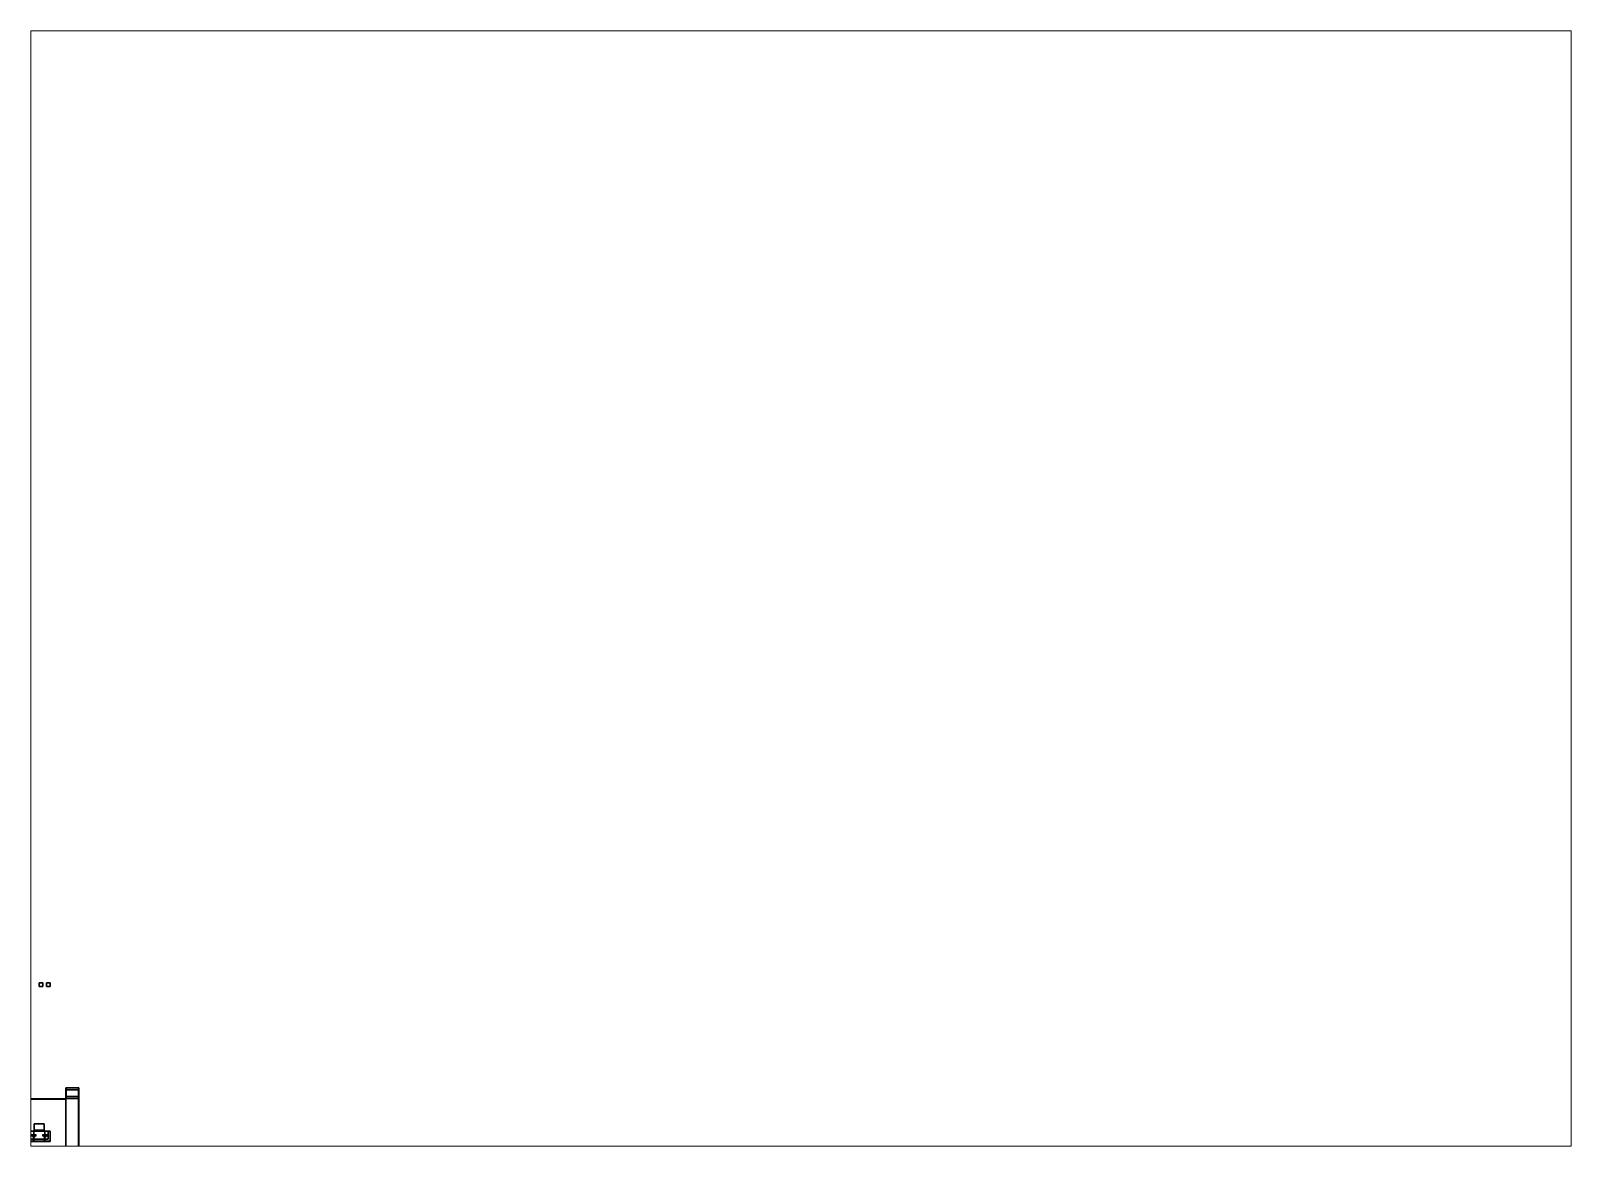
# Paper-space layout 'Layout1' of a CAD drawing. Header units: millimetres. Extents: x 28 to 251, y 20 to 181.
# The model-space entities are those that its viewports show. They can reach past a viewport. Long polylines and large blocks are cut down to what shows.
import ezdxf

# ---------------------------------------------------------------- set-up
doc = ezdxf.new("R2010")
doc.units = ezdxf.units.MM
for name, color, linetype in [('deck', 9, 'Continuous'), ('gun', 1, 'Continuous'), ('pontoon', 3, 'Continuous'), ('sleeve', 5, 'Continuous'), ('turret', 2, 'Continuous')]:
    doc.layers.add(name, color=color, linetype=linetype)

msp = doc.modelspace()

# ---------------------------------------------------------------- linework, layer by layer
for points in [[(1, 39.76, 1), (1, 39.76), (0, 39.76), (0, 39.76, 1)], [(1, 39.76), (1, 38.76), (0, 38.76), (0, 39.76)], [(0, 39.76), (0, 38.76), (0, 38.76, 1), (0, 39.76, 1)], [(0, 39.76, 1), (0, 38.76, 1), (1, 38.76, 1), (1, 39.76, 1)], [(0, 38.76, 1), (0, 38.76), (1, 38.76), (1, 38.76, 1)], [(1, 38.76, 1), (1, 38.76), (1, 39.76), (1, 39.76, 1)], [(3, 39.76), (3, 38.76), (2, 38.76), (2, 39.76)], [(2, 39.76), (2, 38.76), (3, 38.76), (3, 39.76)], [(1.36, 0.88, 3.47), (1.36, 0.88, 1.21), (-1.36, 0.88, 1.21), (-1.36, 0.88, 3.47)], [(-1.36, 0.88, 1.21), (-1.36, -1.11, 1.21), (-1.36, -1.11, 3.47), (-1.36, 0.88, 3.47)], [(-1.36, 0.88, 3.47), (-1.36, -1.11, 3.47), (-1.36, -1.11, 3.83), (-1.36, -0.8, 3.83)], [(1.36, -0.8, 3.83), (1.36, 0.88, 3.47), (-1.36, 0.88, 3.47), (-1.36, -0.8, 3.83)], [(1.36, -1.11, 3.47), (1.36, -1.11, 1.21), (1.36, 0.88, 1.21), (1.36, 0.88, 3.47)], [(1.36, -1.11, 3.83), (1.36, -1.11, 3.47), (1.36, 0.88, 3.47), (1.36, -0.8, 3.83)], [(3.05, -1.11, 4.23), (1.36, -1.11, 3.83), (-1.36, -1.11, 3.83), (-3.05, -1.11, 4.23)], [(-3.05, -1.11, 4.23), (-3.02, -1.14, 4.23), (3.02, -1.14, 4.23), (3.05, -1.11, 4.23)], [(-3.05, -1.11, 4.23), (-3.05, -1.11, 3.19), (-3.05, -3.92, 3.19), (-3.05, -3.92, 4.23)], [(-3.02, -1.14, 4.23), (-3.05, -1.11, 4.23), (-3.05, -3.92, 4.23), (-3.02, -3.89, 4.23)], [(-1.36, -1.11, 3.83), (-1.36, -1.11, 3.19), (-3.05, -1.11, 3.19), (-3.05, -1.11, 4.23)], [(-3.02, -3.89, 4.23), (-3.05, -3.92, 4.23), (3.05, -3.92, 4.23), (3.02, -3.89, 4.23)], [(-3.05, -3.92, 4.23), (-3.05, -3.92, 3.19), (3.05, -3.92, 3.19), (3.05, -3.92, 4.23)], [(-3.02, -1.14, 4.23), (-3.02, -1.14, 3.19), (3.02, -1.14, 3.19), (3.02, -1.14, 4.23)], [(-3.02, -3.89, 4.23), (-3.02, -3.89, 3.19), (-3.02, -1.14, 3.19), (-3.02, -1.14, 4.23)], [(3.02, -1.14, 3.19), (-3.02, -1.14, 3.19), (-3.02, -3.89, 3.19), (3.02, -3.89, 3.19)], [(3.02, -3.89, 4.23), (3.02, -3.89, 3.19), (-3.02, -3.89, 3.19), (-3.02, -3.89, 4.23)], [(-2.42, -1.11, 1.21), (-2.42, -3.35, 1.21), (-2.42, -3.35, 3.19), (-2.42, -1.11, 3.19)], [(-1.36, -1.11, 3.19), (-1.36, -1.11, 1.21), (-2.42, -1.11, 1.21), (-2.42, -1.11, 3.19)], [(-2.42, -3.35, 3.19), (-2.42, -3.35, 1.21), (2.42, -3.35, 1.21), (2.42, -3.35, 3.19)], [(-1.71, -2.3, 3.19), (-1.79, -2.49, 3.19), (-1.67, -2.49, 4.02), (-1.63, -2.38, 4.02)], [(-1.79, -2.49, 3.19), (-1.71, -2.68, 3.19), (-1.63, -2.6, 4.02), (-1.67, -2.49, 4.02)], [(-1.52, -2.21, 3.19), (-1.71, -2.3, 3.19), (-1.63, -2.38, 4.02), (-1.52, -2.34, 4.02)], [(-1.71, -2.68, 3.19), (-1.52, -2.76, 3.19), (-1.52, -2.64, 4.02), (-1.63, -2.6, 4.02)], [(-1.63, -2.38, 4.02), (-1.67, -2.49, 4.02), (-1.67, -2.49, 4.07), (-1.63, -2.38, 4.07)], [(-1.67, -2.49, 4.02), (-1.63, -2.6, 4.02), (-1.63, -2.6, 4.07), (-1.67, -2.49, 4.07)], [(-1.52, -2.34, 4.02), (-1.63, -2.38, 4.02), (-1.63, -2.38, 4.07), (-1.52, -2.34, 4.07)], [(-1.63, -2.6, 4.02), (-1.52, -2.64, 4.02), (-1.52, -2.64, 4.07), (-1.63, -2.6, 4.07)], [(-1.33, -2.3, 3.19), (-1.52, -2.21, 3.19), (-1.52, -2.34, 4.02), (-1.41, -2.38, 4.02)], [(-1.41, -2.38, 4.02), (-1.52, -2.34, 4.02), (-1.52, -2.34, 4.07), (-1.41, -2.38, 4.07)], [(-1.52, -2.76, 3.19), (-1.33, -2.68, 3.19), (-1.41, -2.6, 4.02), (-1.52, -2.64, 4.02)], [(-1.52, -2.64, 4.02), (-1.41, -2.6, 4.02), (-1.41, -2.6, 4.07), (-1.52, -2.64, 4.07)], [(-1.25, -2.49, 3.19), (-1.33, -2.3, 3.19), (-1.41, -2.38, 4.02), (-1.37, -2.49, 4.02)], [(-1.37, -2.49, 4.02), (-1.41, -2.38, 4.02), (-1.41, -2.38, 4.07), (-1.37, -2.49, 4.07)], [(-1.33, -2.68, 3.19), (-1.25, -2.49, 3.19), (-1.37, -2.49, 4.02), (-1.41, -2.6, 4.02)], [(-1.41, -2.6, 4.02), (-1.37, -2.49, 4.02), (-1.37, -2.49, 4.07), (-1.41, -2.6, 4.07)], [(-1.36, -0.8, 3.83), (-1.36, -1.11, 3.83), (1.36, -1.11, 3.83), (1.36, -0.8, 3.83)], [(1.33, -2.3, 3.19), (1.25, -2.49, 3.19), (1.37, -2.49, 4.02), (1.41, -2.38, 4.02)], [(1.25, -2.49, 3.19), (1.33, -2.68, 3.19), (1.41, -2.6, 4.02), (1.37, -2.49, 4.02)], [(1.52, -2.21, 3.19), (1.33, -2.3, 3.19), (1.41, -2.38, 4.02), (1.52, -2.34, 4.02)], [(1.33, -2.68, 3.19), (1.52, -2.76, 3.19), (1.52, -2.64, 4.02), (1.41, -2.6, 4.02)], [(2.42, -1.11, 3.19), (2.42, -1.11, 1.21), (1.36, -1.11, 1.21), (1.36, -1.11, 3.19)], [(3.05, -1.11, 4.23), (3.05, -1.11, 3.19), (1.36, -1.11, 3.19), (1.36, -1.11, 3.83)], [(1.41, -2.38, 4.02), (1.37, -2.49, 4.02), (1.37, -2.49, 4.07), (1.41, -2.38, 4.07)], [(1.37, -2.49, 4.02), (1.41, -2.6, 4.02), (1.41, -2.6, 4.07), (1.37, -2.49, 4.07)], [(1.52, -2.34, 4.02), (1.41, -2.38, 4.02), (1.41, -2.38, 4.07), (1.52, -2.34, 4.07)], [(1.41, -2.6, 4.02), (1.52, -2.64, 4.02), (1.52, -2.64, 4.07), (1.41, -2.6, 4.07)], [(1.71, -2.3, 3.19), (1.52, -2.21, 3.19), (1.52, -2.34, 4.02), (1.63, -2.38, 4.02)], [(1.63, -2.38, 4.02), (1.52, -2.34, 4.02), (1.52, -2.34, 4.07), (1.63, -2.38, 4.07)], [(1.52, -2.76, 3.19), (1.71, -2.68, 3.19), (1.63, -2.6, 4.02), (1.52, -2.64, 4.02)], [(1.52, -2.64, 4.02), (1.63, -2.6, 4.02), (1.63, -2.6, 4.07), (1.52, -2.64, 4.07)], [(1.79, -2.49, 3.19), (1.71, -2.3, 3.19), (1.63, -2.38, 4.02), (1.67, -2.49, 4.02)], [(1.67, -2.49, 4.02), (1.63, -2.38, 4.02), (1.63, -2.38, 4.07), (1.67, -2.49, 4.07)], [(1.71, -2.68, 3.19), (1.79, -2.49, 3.19), (1.67, -2.49, 4.02), (1.63, -2.6, 4.02)], [(1.63, -2.6, 4.02), (1.67, -2.49, 4.02), (1.67, -2.49, 4.07), (1.63, -2.6, 4.07)], [(2.42, -3.35, 3.19), (2.42, -3.35, 1.21), (2.42, -1.11, 1.21), (2.42, -1.11, 3.19)], [(3.02, -3.89, 4.23), (3.05, -3.92, 4.23), (3.05, -1.11, 4.23), (3.02, -1.14, 4.23)], [(3.02, -1.14, 4.23), (3.02, -1.14, 3.19), (3.02, -3.89, 3.19), (3.02, -3.89, 4.23)], [(3.05, -3.92, 4.23), (3.05, -3.92, 3.19), (3.05, -1.11, 3.19), (3.05, -1.11, 4.23)], [(-0.19, -6.34, 1.21), (-0.27, -6.53, 1.21), (-0.15, -6.53, 2.04), (-0.11, -6.42, 2.04)], [(-0.27, -6.53, 1.21), (-0.19, -6.72, 1.21), (-0.11, -6.64, 2.04), (-0.15, -6.53, 2.04)], [(0, -6.25, 1.21), (-0.19, -6.34, 1.21), (-0.11, -6.42, 2.04), (0, -6.38, 2.04)], [(-0.19, -6.72, 1.21), (0, -6.8, 1.21), (0, -6.68, 2.04), (-0.11, -6.64, 2.04)], [(-0.11, -6.42, 2.04), (-0.15, -6.53, 2.04), (-0.15, -6.53, 2.09), (-0.11, -6.42, 2.09)], [(-0.15, -6.53, 2.04), (-0.11, -6.64, 2.04), (-0.11, -6.64, 2.09), (-0.15, -6.53, 2.09)], [(0, -6.38, 2.04), (-0.11, -6.42, 2.04), (-0.11, -6.42, 2.09), (0, -6.38, 2.09)], [(-0.11, -6.64, 2.04), (0, -6.68, 2.04), (0, -6.68, 2.09), (-0.11, -6.64, 2.09)], [(0.19, -6.34, 1.21), (0, -6.25, 1.21), (0, -6.38, 2.04), (0.11, -6.42, 2.04)], [(0.11, -6.42, 2.04), (0, -6.38, 2.04), (0, -6.38, 2.09), (0.11, -6.42, 2.09)], [(0, -6.68, 2.04), (0.11, -6.64, 2.04), (0.11, -6.64, 2.09), (0, -6.68, 2.09)], [(0, -6.8, 1.21), (0.19, -6.72, 1.21), (0.11, -6.64, 2.04), (0, -6.68, 2.04)], [(0.28, -6.53, 1.21), (0.19, -6.34, 1.21), (0.11, -6.42, 2.04), (0.15, -6.53, 2.04)], [(0.15, -6.53, 2.04), (0.11, -6.42, 2.04), (0.11, -6.42, 2.09), (0.15, -6.53, 2.09)], [(0.11, -6.64, 2.04), (0.15, -6.53, 2.04), (0.15, -6.53, 2.09), (0.11, -6.64, 2.09)], [(0.19, -6.72, 1.21), (0.28, -6.53, 1.21), (0.15, -6.53, 2.04), (0.11, -6.64, 2.04)], [(10.12, -5.74, 2.71), (10.12, -5.74, 1.21), (8.12, -5.74, 1.21), (8.12, -5.74, 2.71)], [(8.12, -5.74, 2.71), (8.12, -8.42, 2.71), (10.12, -8.42, 2.71), (10.12, -5.74, 2.71)], [(8.12, -5.74, 1.21), (8.12, -8.42, 1.21), (8.12, -8.42, 2.71), (8.12, -5.74, 2.71)], [(10.12, -8.42, 2.71), (10.12, -8.42, 1.21), (10.12, -5.74, 1.21), (10.12, -5.74, 2.71)]]:
    msp.add_3dface(points)
at = {"layer": 'deck'}
for points in [[(7.29, 10.83, 0.87), (7.29, 7.82, 0.87), (7.29, 7.82, 1.21), (7.29, 10.83, 1.21)], [(10.95, 10.83, 1.21), (10.95, 10.83, 0.87), (7.29, 10.83, 0.87), (7.29, 10.83, 1.21)], [(7.29, 10.83, 1.21), (7.29, -8.55, 1.21), (10.95, -8.55, 1.21), (10.95, 10.83, 1.21)], [(7.35, 10.76, 1.21), (7.3, 10.71, 1.21), (7.3, 10.71, 2.04), (7.35, 10.76, 2.04)], [(7.3, 10.76, 2.04), (7.3, 7.81, 2.04), (7.4, 7.71, 2.04), (7.4, 10.76, 2.04)], [(7.4, 10.76, 2.04), (7.4, 7.71, 2.04), (7.3, 7.81, 2.04), (7.3, 10.76, 2.04)], [(7.3, 10.71, 1.21), (7.35, 10.66, 1.21), (7.35, 10.66, 2.04), (7.3, 10.71, 2.04)], [(7.4, 10.71, 1.21), (7.35, 10.76, 1.21), (7.35, 10.76, 2.04), (7.4, 10.71, 2.04)], [(7.35, 10.66, 1.21), (7.4, 10.71, 1.21), (7.4, 10.71, 2.04), (7.35, 10.66, 2.04)], [(10.84, 10.76, 2.04), (10.84, -7.87, 2.04), (10.94, -7.87, 2.04), (10.94, 10.76, 2.04)], [(10.94, 10.76, 2.04), (10.94, -7.87, 2.04), (10.84, -7.87, 2.04), (10.84, 10.76, 2.04)], [(10.89, 10.76, 1.21), (10.84, 10.71, 1.21), (10.84, 10.71, 2.04), (10.89, 10.76, 2.04)], [(10.84, 10.71, 1.21), (10.89, 10.66, 1.21), (10.89, 10.66, 2.04), (10.84, 10.71, 2.04)], [(10.94, 10.71, 1.21), (10.89, 10.76, 1.21), (10.89, 10.76, 2.04), (10.94, 10.71, 2.04)], [(10.89, 10.66, 1.21), (10.94, 10.71, 1.21), (10.94, 10.71, 2.04), (10.89, 10.66, 2.04)], [(10.95, -8.55, 1.21), (10.95, -8.55, 0.87), (10.95, 10.83, 0.87), (10.95, 10.83, 1.21)], [(7.3, 7.81, 2.04), (-7.3, 7.81, 2.04), (-7.4, 7.71, 2.04), (7.4, 7.71, 2.04)], [(7.4, 7.71, 2.04), (-7.4, 7.71, 2.04), (-7.3, 7.81, 2.04), (7.3, 7.81, 2.04)], [(-7.29, 7.82, 1.21), (-7.29, -8.55, 1.21), (7.29, -8.55, 1.21), (7.29, 7.82, 1.21)], [(7.29, 7.82, 1.21), (7.29, 7.82, 0.87), (-7.29, 7.82, 0.87), (-7.29, 7.82, 1.21)], [(7.29, 7.82, 0.87), (7.29, -8.55, 0.87), (-7.29, -8.55, 0.87), (-7.29, 7.82, 0.87)], [(-4, 7.81, 1.21), (-4.05, 7.76, 1.21), (-4.05, 7.76, 2.04), (-4, 7.81, 2.04)], [(-4.05, 7.76, 1.21), (-4, 7.71, 1.21), (-4, 7.71, 2.04), (-4.05, 7.76, 2.04)], [(-3.95, 7.76, 1.21), (-4, 7.81, 1.21), (-4, 7.81, 2.04), (-3.95, 7.76, 2.04)], [(-4, 7.71, 1.21), (-3.95, 7.76, 1.21), (-3.95, 7.76, 2.04), (-4, 7.71, 2.04)], [(-2, 7.81, 1.21), (-2.05, 7.76, 1.21), (-2.05, 7.76, 2.04), (-2, 7.81, 2.04)], [(-2.05, 7.76, 1.21), (-2, 7.71, 1.21), (-2, 7.71, 2.04), (-2.05, 7.76, 2.04)], [(-1.95, 7.76, 1.21), (-2, 7.81, 1.21), (-2, 7.81, 2.04), (-1.95, 7.76, 2.04)], [(-2, 7.71, 1.21), (-1.95, 7.76, 1.21), (-1.95, 7.76, 2.04), (-2, 7.71, 2.04)], [(0, 7.81, 1.21), (-0.05, 7.76, 1.21), (-0.05, 7.76, 2.04), (0, 7.81, 2.04)], [(-0.05, 7.76, 1.21), (0, 7.71, 1.21), (0, 7.71, 2.04), (-0.05, 7.76, 2.04)], [(0.05, 7.76, 1.21), (0, 7.81, 1.21), (0, 7.81, 2.04), (0.05, 7.76, 2.04)], [(0, 7.71, 1.21), (0.05, 7.76, 1.21), (0.05, 7.76, 2.04), (0, 7.71, 2.04)], [(2, 7.81, 1.21), (1.95, 7.76, 1.21), (1.95, 7.76, 2.04), (2, 7.81, 2.04)], [(1.95, 7.76, 1.21), (2, 7.71, 1.21), (2, 7.71, 2.04), (1.95, 7.76, 2.04)], [(2.05, 7.76, 1.21), (2, 7.81, 1.21), (2, 7.81, 2.04), (2.05, 7.76, 2.04)], [(2, 7.71, 1.21), (2.05, 7.76, 1.21), (2.05, 7.76, 2.04), (2, 7.71, 2.04)], [(4, 7.81, 1.21), (3.95, 7.76, 1.21), (3.95, 7.76, 2.04), (4, 7.81, 2.04)], [(3.95, 7.76, 1.21), (4, 7.71, 1.21), (4, 7.71, 2.04), (3.95, 7.76, 2.04)], [(4.05, 7.76, 1.21), (4, 7.81, 1.21), (4, 7.81, 2.04), (4.05, 7.76, 2.04)], [(4, 7.71, 1.21), (4.05, 7.76, 1.21), (4.05, 7.76, 2.04), (4, 7.71, 2.04)], [(5.5, 7.81, 1.21), (5.45, 7.76, 1.21), (5.45, 7.76, 2.04), (5.5, 7.81, 2.04)], [(5.45, 7.76, 1.21), (5.5, 7.71, 1.21), (5.5, 7.71, 2.04), (5.45, 7.76, 2.04)], [(5.55, 7.76, 1.21), (5.5, 7.81, 1.21), (5.5, 7.81, 2.04), (5.55, 7.76, 2.04)], [(5.5, 7.71, 1.21), (5.55, 7.76, 1.21), (5.55, 7.76, 2.04), (5.5, 7.71, 2.04)], [(7.35, 7.81, 1.21), (7.3, 7.76, 1.21), (7.3, 7.76, 2.04), (7.35, 7.81, 2.04)], [(7.3, 7.76, 1.21), (7.35, 7.71, 1.21), (7.35, 7.71, 2.04), (7.3, 7.76, 2.04)], [(7.4, 7.76, 1.21), (7.35, 7.81, 1.21), (7.35, 7.81, 2.04), (7.4, 7.76, 2.04)], [(7.35, 7.71, 1.21), (7.4, 7.76, 1.21), (7.4, 7.76, 2.04), (7.35, 7.71, 2.04)], [(10.89, 7.87, 1.21), (10.84, 7.82, 1.21), (10.84, 7.82, 2.04), (10.89, 7.87, 2.04)], [(10.84, 7.82, 1.21), (10.89, 7.77, 1.21), (10.89, 7.77, 2.04), (10.84, 7.82, 2.04)], [(10.89, 5.64, 1.21), (10.84, 5.59, 1.21), (10.84, 5.59, 2.04), (10.89, 5.64, 2.04)], [(10.84, 5.59, 1.21), (10.89, 5.54, 1.21), (10.89, 5.54, 2.04), (10.84, 5.59, 2.04)], [(10.94, 7.82, 1.21), (10.89, 7.87, 1.21), (10.89, 7.87, 2.04), (10.94, 7.82, 2.04)], [(10.89, 7.77, 1.21), (10.94, 7.82, 1.21), (10.94, 7.82, 2.04), (10.89, 7.77, 2.04)], [(10.94, 5.59, 1.21), (10.89, 5.64, 1.21), (10.89, 5.64, 2.04), (10.94, 5.59, 2.04)], [(10.89, 5.54, 1.21), (10.94, 5.59, 1.21), (10.94, 5.59, 2.04), (10.89, 5.54, 2.04)], [(10.89, 3.38, 1.21), (10.84, 3.33, 1.21), (10.84, 3.33, 2.04), (10.89, 3.38, 2.04)], [(10.84, 3.33, 1.21), (10.89, 3.28, 1.21), (10.89, 3.28, 2.04), (10.84, 3.33, 2.04)], [(10.89, 1.2, 1.21), (10.84, 1.15, 1.21), (10.84, 1.15, 2.04), (10.89, 1.2, 2.04)], [(10.84, 1.15, 1.21), (10.89, 1.1, 1.21), (10.89, 1.1, 2.04), (10.84, 1.15, 2.04)], [(10.94, 3.33, 1.21), (10.89, 3.38, 1.21), (10.89, 3.38, 2.04), (10.94, 3.33, 2.04)], [(10.89, 3.28, 1.21), (10.94, 3.33, 1.21), (10.94, 3.33, 2.04), (10.89, 3.28, 2.04)], [(10.94, 1.15, 1.21), (10.89, 1.2, 1.21), (10.89, 1.2, 2.04), (10.94, 1.15, 2.04)], [(10.89, 1.1, 1.21), (10.94, 1.15, 1.21), (10.94, 1.15, 2.04), (10.89, 1.1, 2.04)], [(10.89, -1.07, 1.21), (10.84, -1.12, 1.21), (10.84, -1.12, 2.04), (10.89, -1.07, 2.04)], [(10.84, -1.12, 1.21), (10.89, -1.17, 1.21), (10.89, -1.17, 2.04), (10.84, -1.12, 2.04)], [(10.89, -3.3, 1.21), (10.84, -3.35, 1.21), (10.84, -3.35, 2.04), (10.89, -3.3, 2.04)], [(10.84, -3.35, 1.21), (10.89, -3.4, 1.21), (10.89, -3.4, 2.04), (10.84, -3.35, 2.04)], [(10.94, -1.12, 1.21), (10.89, -1.07, 1.21), (10.89, -1.07, 2.04), (10.94, -1.12, 2.04)], [(10.89, -1.17, 1.21), (10.94, -1.12, 1.21), (10.94, -1.12, 2.04), (10.89, -1.17, 2.04)], [(10.94, -3.35, 1.21), (10.89, -3.3, 1.21), (10.89, -3.3, 2.04), (10.94, -3.35, 2.04)], [(10.89, -3.4, 1.21), (10.94, -3.35, 1.21), (10.94, -3.35, 2.04), (10.89, -3.4, 2.04)], [(10.89, -5.53, 1.21), (10.84, -5.58, 1.21), (10.84, -5.58, 2.04), (10.89, -5.53, 2.04)], [(10.84, -5.58, 1.21), (10.89, -5.63, 1.21), (10.89, -5.63, 2.04), (10.84, -5.58, 2.04)], [(10.94, -5.58, 1.21), (10.89, -5.53, 1.21), (10.89, -5.53, 2.04), (10.94, -5.58, 2.04)], [(10.89, -5.63, 1.21), (10.94, -5.58, 1.21), (10.94, -5.58, 2.04), (10.89, -5.63, 2.04)]]:
    msp.add_3dface(points, dxfattribs=at)
at = {"layer": 'gun'}
for points in [[(-1.53, -1.44, 4.28), (-1.55, -1.44, 4.25), (-1.55, -1.47, 4.25), (-1.53, -1.47, 4.28)], [(-1.55, -1.44, 4.25), (-1.53, -1.44, 4.22), (-1.53, -1.47, 4.22), (-1.55, -1.47, 4.25)], [(-1.5, -1.44, 4.22), (-1.53, -1.44, 4.22), (-1.55, -1.44, 4.25), (-1.49, -1.44, 4.25)], [(-1.49, -1.44, 4.25), (-1.55, -1.44, 4.25), (-1.53, -1.44, 4.28), (-1.5, -1.44, 4.28)], [(-1.5, -1.47, 4.28), (-1.53, -1.47, 4.28), (-1.55, -1.47, 4.25), (-1.49, -1.47, 4.25)], [(-1.49, -1.47, 4.25), (-1.55, -1.47, 4.25), (-1.53, -1.47, 4.22), (-1.5, -1.47, 4.22)], [(-1.53, -2.1, 4.22), (-1.55, -2.1, 4.25), (-1.54, -1.55, 4.25), (-1.53, -1.55, 4.23)], [(-1.55, -2.1, 4.25), (-1.53, -2.1, 4.28), (-1.53, -1.55, 4.27), (-1.54, -1.55, 4.25)], [(-1.53, -2.1, 4.28), (-1.55, -2.1, 4.25), (-1.55, -2.52, 4.25), (-1.54, -2.52, 4.28)], [(-1.55, -2.1, 4.25), (-1.53, -2.1, 4.22), (-1.54, -2.52, 4.22), (-1.55, -2.52, 4.25)], [(-1.53, -1.36, 4.27), (-1.54, -1.36, 4.25), (-1.54, -1.55, 4.25), (-1.53, -1.55, 4.27)], [(-1.54, -1.36, 4.25), (-1.53, -1.36, 4.23), (-1.53, -1.55, 4.23), (-1.54, -1.55, 4.25)], [(-1.5, -1.36, 4.25), (-1.54, -1.36, 4.25), (-1.53, -1.36, 4.27), (-1.51, -1.36, 4.27)], [(-1.51, -1.36, 4.23), (-1.53, -1.36, 4.23), (-1.54, -1.36, 4.25), (-1.5, -1.36, 4.25)], [(-1.5, -2.1, 4.28), (-1.53, -2.1, 4.28), (-1.54, -2.52, 4.28), (-1.5, -2.52, 4.28)], [(-1.53, -2.1, 4.22), (-1.5, -2.1, 4.22), (-1.5, -2.52, 4.22), (-1.54, -2.52, 4.22)], [(-1.51, -1.36, 4.27), (-1.53, -1.36, 4.27), (-1.53, -1.55, 4.27), (-1.51, -1.55, 4.27)], [(-1.53, -1.36, 4.23), (-1.51, -1.36, 4.23), (-1.51, -1.55, 4.23), (-1.53, -1.55, 4.23)], [(-1.5, -1.44, 4.28), (-1.53, -1.44, 4.28), (-1.53, -1.47, 4.28), (-1.5, -1.47, 4.28)], [(-1.53, -1.44, 4.22), (-1.5, -1.44, 4.22), (-1.5, -1.47, 4.22), (-1.53, -1.47, 4.22)], [(-1.5, -2.1, 4.22), (-1.53, -2.1, 4.22), (-1.53, -1.55, 4.23), (-1.51, -1.55, 4.23)], [(-1.53, -2.1, 4.28), (-1.5, -2.1, 4.28), (-1.51, -1.55, 4.27), (-1.53, -1.55, 4.27)], [(-1.5, -1.36, 4.25), (-1.51, -1.36, 4.27), (-1.51, -1.55, 4.27), (-1.5, -1.55, 4.25)], [(-1.51, -1.36, 4.23), (-1.5, -1.36, 4.25), (-1.5, -1.55, 4.25), (-1.51, -1.55, 4.23)], [(-1.49, -2.1, 4.25), (-1.5, -2.1, 4.22), (-1.51, -1.55, 4.23), (-1.5, -1.55, 4.25)], [(-1.5, -2.1, 4.28), (-1.49, -2.1, 4.25), (-1.5, -1.55, 4.25), (-1.51, -1.55, 4.27)], [(-1.49, -1.44, 4.25), (-1.5, -1.44, 4.28), (-1.5, -1.47, 4.28), (-1.49, -1.47, 4.25)], [(-1.5, -1.44, 4.22), (-1.49, -1.44, 4.25), (-1.49, -1.47, 4.25), (-1.5, -1.47, 4.22)], [(-1.49, -2.1, 4.25), (-1.5, -2.1, 4.28), (-1.5, -2.52, 4.28), (-1.49, -2.52, 4.25)], [(-1.5, -2.1, 4.22), (-1.49, -2.1, 4.25), (-1.49, -2.52, 4.25), (-1.5, -2.52, 4.22)], [(1.5, -1.44, 4.28), (1.49, -1.44, 4.25), (1.49, -1.47, 4.25), (1.5, -1.47, 4.28)], [(1.49, -1.44, 4.25), (1.5, -1.44, 4.22), (1.5, -1.47, 4.22), (1.49, -1.47, 4.25)], [(1.53, -1.44, 4.22), (1.5, -1.44, 4.22), (1.49, -1.44, 4.25), (1.55, -1.44, 4.25)], [(1.55, -1.44, 4.25), (1.49, -1.44, 4.25), (1.5, -1.44, 4.28), (1.53, -1.44, 4.28)], [(1.53, -1.47, 4.28), (1.5, -1.47, 4.28), (1.49, -1.47, 4.25), (1.55, -1.47, 4.25)], [(1.55, -1.47, 4.25), (1.49, -1.47, 4.25), (1.5, -1.47, 4.22), (1.53, -1.47, 4.22)], [(1.5, -2.1, 4.22), (1.49, -2.1, 4.25), (1.5, -1.55, 4.25), (1.51, -1.55, 4.23)], [(1.49, -2.1, 4.25), (1.5, -2.1, 4.28), (1.51, -1.55, 4.27), (1.5, -1.55, 4.25)], [(1.5, -2.1, 4.28), (1.49, -2.1, 4.25), (1.49, -2.52, 4.25), (1.5, -2.52, 4.28)], [(1.49, -2.1, 4.25), (1.5, -2.1, 4.22), (1.5, -2.52, 4.22), (1.49, -2.52, 4.25)], [(1.51, -1.36, 4.27), (1.5, -1.36, 4.25), (1.5, -1.55, 4.25), (1.51, -1.55, 4.27)], [(1.5, -1.36, 4.25), (1.51, -1.36, 4.23), (1.51, -1.55, 4.23), (1.5, -1.55, 4.25)], [(1.54, -1.36, 4.25), (1.5, -1.36, 4.25), (1.51, -1.36, 4.27), (1.53, -1.36, 4.27)], [(1.53, -1.36, 4.23), (1.51, -1.36, 4.23), (1.5, -1.36, 4.25), (1.54, -1.36, 4.25)], [(1.53, -1.44, 4.28), (1.5, -1.44, 4.28), (1.5, -1.47, 4.28), (1.53, -1.47, 4.28)], [(1.5, -1.44, 4.22), (1.53, -1.44, 4.22), (1.53, -1.47, 4.22), (1.5, -1.47, 4.22)], [(1.53, -2.1, 4.22), (1.5, -2.1, 4.22), (1.51, -1.55, 4.23), (1.53, -1.55, 4.23)], [(1.5, -2.1, 4.28), (1.53, -2.1, 4.28), (1.53, -1.55, 4.27), (1.51, -1.55, 4.27)], [(1.53, -2.1, 4.28), (1.5, -2.1, 4.28), (1.5, -2.52, 4.28), (1.54, -2.52, 4.28)], [(1.5, -2.1, 4.22), (1.53, -2.1, 4.22), (1.54, -2.52, 4.22), (1.5, -2.52, 4.22)], [(1.53, -1.36, 4.27), (1.51, -1.36, 4.27), (1.51, -1.55, 4.27), (1.53, -1.55, 4.27)], [(1.51, -1.36, 4.23), (1.53, -1.36, 4.23), (1.53, -1.55, 4.23), (1.51, -1.55, 4.23)], [(1.54, -1.36, 4.25), (1.53, -1.36, 4.27), (1.53, -1.55, 4.27), (1.54, -1.55, 4.25)], [(1.53, -1.36, 4.23), (1.54, -1.36, 4.25), (1.54, -1.55, 4.25), (1.53, -1.55, 4.23)], [(1.55, -1.44, 4.25), (1.53, -1.44, 4.28), (1.53, -1.47, 4.28), (1.55, -1.47, 4.25)], [(1.53, -1.44, 4.22), (1.55, -1.44, 4.25), (1.55, -1.47, 4.25), (1.53, -1.47, 4.22)], [(1.55, -2.1, 4.25), (1.53, -2.1, 4.22), (1.53, -1.55, 4.23), (1.54, -1.55, 4.25)], [(1.53, -2.1, 4.28), (1.55, -2.1, 4.25), (1.54, -1.55, 4.25), (1.53, -1.55, 4.27)], [(1.55, -2.1, 4.25), (1.53, -2.1, 4.28), (1.54, -2.52, 4.28), (1.55, -2.52, 4.25)], [(1.53, -2.1, 4.22), (1.55, -2.1, 4.25), (1.55, -2.52, 4.25), (1.54, -2.52, 4.22)], [(0.03, -5.48, 2.27), (-0.03, -5.48, 2.27), (-0.02, -5.48, 2.3), (0.01, -5.48, 2.3)], [(0.01, -5.48, 2.24), (-0.02, -5.48, 2.24), (-0.03, -5.48, 2.27), (0.03, -5.48, 2.27)], [(-0.03, -5.48, 2.27), (-0.02, -5.48, 2.24), (-0.02, -5.51, 2.24), (-0.03, -5.51, 2.27)], [(-0.02, -5.48, 2.3), (-0.03, -5.48, 2.27), (-0.03, -5.51, 2.27), (-0.02, -5.51, 2.3)], [(0.03, -5.51, 2.27), (-0.03, -5.51, 2.27), (-0.02, -5.51, 2.24), (0.01, -5.51, 2.24)], [(0.01, -5.51, 2.3), (-0.02, -5.51, 2.3), (-0.03, -5.51, 2.27), (0.03, -5.51, 2.27)], [(-0.03, -6.14, 2.27), (-0.02, -6.14, 2.3), (-0.01, -5.59, 2.29), (-0.02, -5.59, 2.27)], [(-0.02, -6.14, 2.24), (-0.03, -6.14, 2.27), (-0.02, -5.59, 2.27), (-0.01, -5.59, 2.25)], [(-0.03, -6.14, 2.27), (-0.02, -6.14, 2.24), (-0.02, -6.56, 2.24), (-0.03, -6.56, 2.27)], [(-0.02, -6.14, 2.3), (-0.03, -6.14, 2.27), (-0.03, -6.56, 2.27), (-0.02, -6.56, 2.3)], [(0.01, -5.4, 2.25), (-0.01, -5.4, 2.25), (-0.02, -5.4, 2.27), (0.02, -5.4, 2.27)], [(0.02, -5.4, 2.27), (-0.02, -5.4, 2.27), (-0.01, -5.4, 2.29), (0.01, -5.4, 2.29)], [(-0.02, -5.4, 2.27), (-0.01, -5.4, 2.25), (-0.01, -5.59, 2.25), (-0.02, -5.59, 2.27)], [(-0.01, -5.4, 2.29), (-0.02, -5.4, 2.27), (-0.02, -5.59, 2.27), (-0.01, -5.59, 2.29)], [(-0.02, -6.14, 2.24), (0.01, -6.14, 2.24), (0.02, -6.56, 2.24), (-0.02, -6.56, 2.24)], [(0.01, -6.14, 2.3), (-0.02, -6.14, 2.3), (-0.02, -6.56, 2.3), (0.02, -6.56, 2.3)], [(-0.01, -5.4, 2.25), (0.01, -5.4, 2.25), (0.01, -5.59, 2.25), (-0.01, -5.59, 2.25)], [(0.01, -5.4, 2.29), (-0.01, -5.4, 2.29), (-0.01, -5.59, 2.29), (0.01, -5.59, 2.29)], [(-0.02, -5.48, 2.24), (0.01, -5.48, 2.24), (0.01, -5.51, 2.24), (-0.02, -5.51, 2.24)], [(0.01, -5.48, 2.3), (-0.02, -5.48, 2.3), (-0.02, -5.51, 2.3), (0.01, -5.51, 2.3)], [(-0.02, -6.14, 2.3), (0.01, -6.14, 2.3), (0.01, -5.59, 2.29), (-0.01, -5.59, 2.29)], [(0.01, -6.14, 2.24), (-0.02, -6.14, 2.24), (-0.01, -5.59, 2.25), (0.01, -5.59, 2.25)], [(0.01, -5.4, 2.25), (0.02, -5.4, 2.27), (0.02, -5.59, 2.27), (0.01, -5.59, 2.25)], [(0.02, -5.4, 2.27), (0.01, -5.4, 2.29), (0.01, -5.59, 2.29), (0.02, -5.59, 2.27)], [(0.01, -5.48, 2.24), (0.03, -5.48, 2.27), (0.03, -5.51, 2.27), (0.01, -5.51, 2.24)], [(0.03, -5.48, 2.27), (0.01, -5.48, 2.3), (0.01, -5.51, 2.3), (0.03, -5.51, 2.27)], [(0.01, -6.14, 2.3), (0.03, -6.14, 2.27), (0.02, -5.59, 2.27), (0.01, -5.59, 2.29)], [(0.03, -6.14, 2.27), (0.01, -6.14, 2.24), (0.01, -5.59, 2.25), (0.02, -5.59, 2.27)], [(0.01, -6.14, 2.24), (0.03, -6.14, 2.27), (0.03, -6.56, 2.27), (0.02, -6.56, 2.24)], [(0.03, -6.14, 2.27), (0.01, -6.14, 2.3), (0.02, -6.56, 2.3), (0.03, -6.56, 2.27)]]:
    msp.add_3dface(points, dxfattribs=at)
at = {"layer": 'pontoon'}
for points in [[(7.29, 10.83, 0.5), (7.29, -10.83, 0.5), (7.29, -10.83, 0.87), (7.29, 10.83, 0.87)], [(10.95, 10.83, 0.87), (10.95, 10.83, 0.5), (7.29, 10.83, 0.5), (7.29, 10.83, 0.87)], [(7.29, 10.3), (7.29, -10.35), (7.29, -10.83, 0.5), (7.29, 10.83, 0.5)], [(10.95, 10.83, 0.5), (10.95, 10.3), (7.29, 10.3), (7.29, 10.83, 0.5)], [(7.29, 8.46, -0.93), (7.29, -8.76, -0.93), (7.29, -10.35), (7.29, 10.3)], [(10.95, 10.3), (10.95, 8.46, -0.93), (7.29, 8.46, -0.93), (7.29, 10.3)], [(10.95, -10.83, 0.87), (10.95, -10.83, 0.5), (10.95, 10.83, 0.5), (10.95, 10.83, 0.87)], [(10.95, -10.83, 0.5), (10.95, -10.35), (10.95, 10.3), (10.95, 10.83, 0.5)], [(10.95, -10.35), (10.95, -8.76, -0.93), (10.95, 8.46, -0.93), (10.95, 10.3)], [(7.29, 7.94, -1.03), (7.29, -8.47, -1.03), (7.29, -8.76, -0.93), (7.29, 8.46, -0.93)], [(10.95, 8.46, -0.93), (10.95, 7.94, -1.03), (7.29, 7.94, -1.03), (7.29, 8.46, -0.93)], [(10.95, 7.94, -1.03), (10.95, -8.47, -1.03), (7.29, -8.47, -1.03), (7.29, 7.94, -1.03)], [(10.95, -8.76, -0.93), (10.95, -8.47, -1.03), (10.95, 7.94, -1.03), (10.95, 8.46, -0.93)]]:
    msp.add_3dface(points, dxfattribs=at)
at = {"layer": 'sleeve'}
for points in [[(-1.44, -2.62, 4.26), (-1.44, -2.61, 4.25), (-1.6, -2.61, 4.25), (-1.6, -2.62, 4.26)], [(-1.44, -2.61, 4.25), (-1.44, -2.62, 4.24), (-1.6, -2.62, 4.24), (-1.6, -2.61, 4.25)], [(-1.6, -2.63, 4.25), (-1.6, -2.62, 4.26), (-1.6, -2.61, 4.25), (-1.6, -2.62, 4.24)], [(-1.44, -2.63, 4.25), (-1.44, -2.62, 4.26), (-1.6, -2.62, 4.26), (-1.6, -2.63, 4.25)], [(-1.44, -2.62, 4.24), (-1.44, -2.63, 4.25), (-1.6, -2.63, 4.25), (-1.6, -2.62, 4.24)], [(-1.58, -2.52, 4.28), (-1.58, -2.61, 4.32), (-1.46, -2.61, 4.32), (-1.46, -2.52, 4.28)], [(-1.58, -2.52, 4.22), (-1.58, -2.61, 4.17), (-1.58, -2.61, 4.32), (-1.58, -2.52, 4.28)], [(-1.46, -2.52, 4.28), (-1.46, -2.52, 4.22), (-1.58, -2.52, 4.22), (-1.58, -2.52, 4.28)], [(-1.46, -2.52, 4.22), (-1.46, -2.61, 4.17), (-1.58, -2.61, 4.17), (-1.58, -2.52, 4.22)], [(-1.58, -2.61, 4.17), (-1.58, -3.27, 4.17), (-1.58, -3.27, 4.32), (-1.58, -2.61, 4.32)], [(-1.58, -2.61, 4.32), (-1.58, -3.27, 4.32), (-1.46, -3.27, 4.32), (-1.46, -2.61, 4.32)], [(-1.46, -2.61, 4.17), (-1.46, -3.27, 4.17), (-1.58, -3.27, 4.17), (-1.58, -2.61, 4.17)], [(-1.58, -2.91, 4.32), (-1.58, -2.98, 4.44), (-1.46, -2.98, 4.44), (-1.46, -2.91, 4.32)], [(-1.58, -3.27, 4.32), (-1.58, -3.27, 4.17), (-1.46, -3.27, 4.17), (-1.46, -3.27, 4.32)], [(-1.58, -3.46, 4.19), (-1.58, -3.51, 4.12), (-1.46, -3.51, 4.12), (-1.46, -3.46, 4.19)], [(-1.58, -3.46, 4.27), (-1.58, -3.46, 4.19), (-1.46, -3.46, 4.19), (-1.46, -3.46, 4.27)], [(-1.58, -3.53, 4.34), (-1.58, -3.46, 4.27), (-1.46, -3.46, 4.27), (-1.46, -3.53, 4.34)], [(-1.58, -3.51, 4.12), (-1.58, -3.57, 4.09), (-1.46, -3.57, 4.09), (-1.46, -3.51, 4.12)], [(-1.58, -3.6, 4.34), (-1.58, -3.53, 4.34), (-1.46, -3.53, 4.34), (-1.46, -3.6, 4.34)], [(-1.52, -3.27, 4.26), (-1.54, -3.27, 4.24), (-1.54, -3.46, 4.24), (-1.52, -3.46, 4.26)], [(-1.54, -3.27, 4.24), (-1.52, -3.27, 4.22), (-1.52, -3.46, 4.22), (-1.54, -3.46, 4.24)], [(-1.52, -2.53, 4.28), (-1.53, -2.54, 4.28), (-1.53, -2.54, 4.42), (-1.52, -2.53, 4.42)], [(-1.53, -2.54, 4.42), (-1.52, -2.55, 4.42), (-1.51, -2.54, 4.42), (-1.52, -2.53, 4.42)], [(-1.53, -2.54, 4.28), (-1.52, -2.55, 4.29), (-1.52, -2.55, 4.42), (-1.53, -2.54, 4.42)], [(-1.52, -3.04, 4.32), (-1.53, -3.05, 4.32), (-1.53, -3.05, 4.49), (-1.52, -3.04, 4.49)], [(-1.53, -3.05, 4.49), (-1.52, -3.06, 4.49), (-1.51, -3.05, 4.49), (-1.52, -3.04, 4.49)], [(-1.53, -3.05, 4.32), (-1.52, -3.06, 4.32), (-1.52, -3.06, 4.49), (-1.53, -3.05, 4.49)], [(-1.52, -3.3, 4.17), (-1.53, -3.31, 4.17), (-1.53, -3.31, 4.37), (-1.52, -3.3, 4.37)], [(-1.53, -3.31, 4.37), (-1.52, -3.32, 4.37), (-1.51, -3.31, 4.37), (-1.52, -3.3, 4.37)], [(-1.52, -3.3, 4.17), (-1.51, -3.31, 4.17), (-1.52, -3.32, 4.17), (-1.53, -3.31, 4.17)], [(-1.53, -3.31, 4.17), (-1.52, -3.32, 4.17), (-1.52, -3.32, 4.37), (-1.53, -3.31, 4.37)], [(-1.51, -2.54, 4.28), (-1.52, -2.53, 4.28), (-1.52, -2.53, 4.42), (-1.51, -2.54, 4.42)], [(-1.52, -2.55, 4.29), (-1.51, -2.54, 4.28), (-1.51, -2.54, 4.42), (-1.52, -2.55, 4.42)], [(-1.51, -3.05, 4.32), (-1.52, -3.04, 4.32), (-1.52, -3.04, 4.49), (-1.51, -3.05, 4.49)], [(-1.52, -3.06, 4.32), (-1.51, -3.05, 4.32), (-1.51, -3.05, 4.49), (-1.52, -3.06, 4.49)], [(-1.5, -3.27, 4.24), (-1.52, -3.27, 4.26), (-1.52, -3.46, 4.26), (-1.5, -3.46, 4.24)], [(-1.52, -3.27, 4.22), (-1.5, -3.27, 4.24), (-1.5, -3.46, 4.24), (-1.52, -3.46, 4.22)], [(-1.51, -3.31, 4.17), (-1.52, -3.3, 4.17), (-1.52, -3.3, 4.37), (-1.51, -3.31, 4.37)], [(-1.52, -3.32, 4.17), (-1.51, -3.31, 4.17), (-1.51, -3.31, 4.37), (-1.52, -3.32, 4.37)], [(-1.46, -2.61, 4.32), (-1.46, -2.61, 4.17), (-1.46, -2.52, 4.22), (-1.46, -2.52, 4.28)], [(-1.46, -3.27, 4.32), (-1.46, -3.27, 4.17), (-1.46, -2.61, 4.17), (-1.46, -2.61, 4.32)], [(-1.44, -2.62, 4.24), (-1.44, -2.61, 4.25), (-1.44, -2.62, 4.26), (-1.44, -2.63, 4.25)], [(1.6, -2.62, 4.26), (1.6, -2.61, 4.25), (1.44, -2.61, 4.25), (1.44, -2.62, 4.26)], [(1.6, -2.61, 4.25), (1.6, -2.62, 4.24), (1.44, -2.62, 4.24), (1.44, -2.61, 4.25)], [(1.44, -2.63, 4.25), (1.44, -2.62, 4.26), (1.44, -2.61, 4.25), (1.44, -2.62, 4.24)], [(1.6, -2.63, 4.25), (1.6, -2.62, 4.26), (1.44, -2.62, 4.26), (1.44, -2.63, 4.25)], [(1.6, -2.62, 4.24), (1.6, -2.63, 4.25), (1.44, -2.63, 4.25), (1.44, -2.62, 4.24)], [(1.46, -2.52, 4.22), (1.46, -2.61, 4.17), (1.46, -2.61, 4.32), (1.46, -2.52, 4.28)], [(1.58, -2.52, 4.22), (1.58, -2.61, 4.17), (1.46, -2.61, 4.17), (1.46, -2.52, 4.22)], [(1.46, -2.52, 4.28), (1.46, -2.61, 4.32), (1.58, -2.61, 4.32), (1.58, -2.52, 4.28)], [(1.58, -2.52, 4.28), (1.58, -2.52, 4.22), (1.46, -2.52, 4.22), (1.46, -2.52, 4.28)], [(1.46, -2.61, 4.17), (1.46, -3.27, 4.17), (1.46, -3.27, 4.32), (1.46, -2.61, 4.32)], [(1.58, -2.61, 4.17), (1.58, -3.27, 4.17), (1.46, -3.27, 4.17), (1.46, -2.61, 4.17)], [(1.46, -2.61, 4.32), (1.46, -3.27, 4.32), (1.58, -3.27, 4.32), (1.58, -2.61, 4.32)], [(1.46, -2.91, 4.32), (1.46, -2.98, 4.44), (1.58, -2.98, 4.44), (1.58, -2.91, 4.32)], [(1.46, -3.27, 4.32), (1.46, -3.27, 4.17), (1.58, -3.27, 4.17), (1.58, -3.27, 4.32)], [(1.46, -3.46, 4.27), (1.46, -3.46, 4.19), (1.58, -3.46, 4.19), (1.58, -3.46, 4.27)], [(1.46, -3.46, 4.19), (1.46, -3.51, 4.12), (1.58, -3.51, 4.12), (1.58, -3.46, 4.19)], [(1.46, -3.53, 4.34), (1.46, -3.46, 4.27), (1.58, -3.46, 4.27), (1.58, -3.53, 4.34)], [(1.46, -3.51, 4.12), (1.46, -3.57, 4.09), (1.58, -3.57, 4.09), (1.58, -3.51, 4.12)], [(1.46, -3.6, 4.34), (1.46, -3.53, 4.34), (1.58, -3.53, 4.34), (1.58, -3.6, 4.34)], [(1.52, -3.27, 4.26), (1.5, -3.27, 4.24), (1.5, -3.46, 4.24), (1.52, -3.46, 4.26)], [(1.5, -3.27, 4.24), (1.52, -3.27, 4.22), (1.52, -3.46, 4.22), (1.5, -3.46, 4.24)], [(1.52, -2.53, 4.28), (1.51, -2.54, 4.28), (1.51, -2.54, 4.42), (1.52, -2.53, 4.42)], [(1.51, -2.54, 4.42), (1.52, -2.55, 4.42), (1.53, -2.54, 4.42), (1.52, -2.53, 4.42)], [(1.51, -2.54, 4.28), (1.52, -2.55, 4.29), (1.52, -2.55, 4.42), (1.51, -2.54, 4.42)], [(1.52, -3.04, 4.32), (1.51, -3.05, 4.32), (1.51, -3.05, 4.49), (1.52, -3.04, 4.49)], [(1.51, -3.05, 4.49), (1.52, -3.06, 4.49), (1.53, -3.05, 4.49), (1.52, -3.04, 4.49)], [(1.51, -3.05, 4.32), (1.52, -3.06, 4.32), (1.52, -3.06, 4.49), (1.51, -3.05, 4.49)], [(1.52, -3.3, 4.17), (1.51, -3.31, 4.17), (1.51, -3.31, 4.37), (1.52, -3.3, 4.37)], [(1.52, -3.3, 4.17), (1.53, -3.31, 4.17), (1.52, -3.32, 4.17), (1.51, -3.31, 4.17)], [(1.51, -3.31, 4.37), (1.52, -3.32, 4.37), (1.53, -3.31, 4.37), (1.52, -3.3, 4.37)], [(1.51, -3.31, 4.17), (1.52, -3.32, 4.17), (1.52, -3.32, 4.37), (1.51, -3.31, 4.37)], [(1.53, -2.54, 4.28), (1.52, -2.53, 4.28), (1.52, -2.53, 4.42), (1.53, -2.54, 4.42)], [(1.52, -2.55, 4.29), (1.53, -2.54, 4.28), (1.53, -2.54, 4.42), (1.52, -2.55, 4.42)], [(1.53, -3.05, 4.32), (1.52, -3.04, 4.32), (1.52, -3.04, 4.49), (1.53, -3.05, 4.49)], [(1.52, -3.06, 4.32), (1.53, -3.05, 4.32), (1.53, -3.05, 4.49), (1.52, -3.06, 4.49)], [(1.54, -3.27, 4.24), (1.52, -3.27, 4.26), (1.52, -3.46, 4.26), (1.54, -3.46, 4.24)], [(1.52, -3.27, 4.22), (1.54, -3.27, 4.24), (1.54, -3.46, 4.24), (1.52, -3.46, 4.22)], [(1.53, -3.31, 4.17), (1.52, -3.3, 4.17), (1.52, -3.3, 4.37), (1.53, -3.31, 4.37)], [(1.52, -3.32, 4.17), (1.53, -3.31, 4.17), (1.53, -3.31, 4.37), (1.52, -3.32, 4.37)], [(1.58, -2.61, 4.32), (1.58, -2.61, 4.17), (1.58, -2.52, 4.22), (1.58, -2.52, 4.28)], [(1.58, -3.27, 4.32), (1.58, -3.27, 4.17), (1.58, -2.61, 4.17), (1.58, -2.61, 4.32)], [(1.6, -2.62, 4.24), (1.6, -2.61, 4.25), (1.6, -2.62, 4.26), (1.6, -2.63, 4.25)], [(-0.08, -6.67, 2.27), (-0.08, -6.66, 2.28), (-0.08, -6.65, 2.27), (-0.08, -6.66, 2.26)], [(0.08, -6.65, 2.27), (0.08, -6.66, 2.26), (-0.08, -6.66, 2.26), (-0.08, -6.65, 2.27)], [(0.08, -6.66, 2.28), (0.08, -6.65, 2.27), (-0.08, -6.65, 2.27), (-0.08, -6.66, 2.28)], [(0.08, -6.66, 2.26), (0.08, -6.67, 2.27), (-0.08, -6.67, 2.27), (-0.08, -6.66, 2.26)], [(0.08, -6.67, 2.27), (0.08, -6.66, 2.28), (-0.08, -6.66, 2.28), (-0.08, -6.67, 2.27)], [(0.06, -6.56, 2.24), (0.06, -6.65, 2.19), (-0.06, -6.65, 2.19), (-0.06, -6.56, 2.24)], [(0.06, -6.56, 2.3), (0.06, -6.56, 2.24), (-0.06, -6.56, 2.24), (-0.06, -6.56, 2.3)], [(-0.06, -6.56, 2.24), (-0.06, -6.65, 2.19), (-0.06, -6.65, 2.34), (-0.06, -6.56, 2.3)], [(-0.06, -6.56, 2.3), (-0.06, -6.65, 2.34), (0.06, -6.65, 2.34), (0.06, -6.56, 2.3)], [(0.06, -6.65, 2.19), (0.06, -7.31, 2.19), (-0.06, -7.31, 2.19), (-0.06, -6.65, 2.19)], [(-0.06, -6.65, 2.34), (-0.06, -7.31, 2.34), (0.06, -7.31, 2.34), (0.06, -6.65, 2.34)], [(-0.06, -6.65, 2.19), (-0.06, -7.31, 2.19), (-0.06, -7.31, 2.34), (-0.06, -6.65, 2.34)], [(-0.06, -6.95, 2.34), (-0.06, -7.02, 2.46), (0.06, -7.02, 2.46), (0.06, -6.95, 2.34)], [(-0.06, -7.31, 2.34), (-0.06, -7.31, 2.19), (0.06, -7.31, 2.19), (0.06, -7.31, 2.34)], [(-0.02, -7.31, 2.26), (0, -7.31, 2.24), (0, -7.5, 2.24), (-0.02, -7.5, 2.26)], [(0, -7.31, 2.28), (-0.02, -7.31, 2.26), (-0.02, -7.5, 2.26), (0, -7.5, 2.28)], [(-0.01, -6.58, 2.44), (0, -6.59, 2.44), (0.01, -6.58, 2.44), (0, -6.57, 2.44)], [(0, -6.57, 2.3), (-0.01, -6.58, 2.3), (-0.01, -6.58, 2.44), (0, -6.57, 2.44)], [(-0.01, -6.58, 2.3), (0, -6.59, 2.31), (0, -6.59, 2.44), (-0.01, -6.58, 2.44)], [(-0.01, -7.09, 2.51), (0, -7.1, 2.51), (0.01, -7.09, 2.51), (0, -7.08, 2.51)], [(0, -7.08, 2.34), (-0.01, -7.09, 2.34), (-0.01, -7.09, 2.51), (0, -7.08, 2.51)], [(-0.01, -7.09, 2.34), (0, -7.1, 2.34), (0, -7.1, 2.51), (-0.01, -7.09, 2.51)], [(0, -7.34, 2.19), (0.01, -7.35, 2.19), (0, -7.36, 2.19), (-0.01, -7.35, 2.19)], [(-0.01, -7.35, 2.39), (0, -7.36, 2.39), (0.01, -7.35, 2.39), (0, -7.34, 2.39)], [(0, -7.34, 2.19), (-0.01, -7.35, 2.19), (-0.01, -7.35, 2.39), (0, -7.34, 2.39)], [(-0.01, -7.35, 2.19), (0, -7.36, 2.19), (0, -7.36, 2.39), (-0.01, -7.35, 2.39)], [(0.01, -6.58, 2.3), (0, -6.57, 2.3), (0, -6.57, 2.44), (0.01, -6.58, 2.44)], [(0, -6.59, 2.31), (0.01, -6.58, 2.3), (0.01, -6.58, 2.44), (0, -6.59, 2.44)], [(0.01, -7.09, 2.34), (0, -7.08, 2.34), (0, -7.08, 2.51), (0.01, -7.09, 2.51)], [(0, -7.1, 2.34), (0.01, -7.09, 2.34), (0.01, -7.09, 2.51), (0, -7.1, 2.51)], [(0, -7.31, 2.24), (0.02, -7.31, 2.26), (0.02, -7.5, 2.26), (0, -7.5, 2.24)], [(0.02, -7.31, 2.26), (0, -7.31, 2.28), (0, -7.5, 2.28), (0.02, -7.5, 2.26)], [(0.01, -7.35, 2.19), (0, -7.34, 2.19), (0, -7.34, 2.39), (0.01, -7.35, 2.39)], [(0, -7.36, 2.19), (0.01, -7.35, 2.19), (0.01, -7.35, 2.39), (0, -7.36, 2.39)], [(0.06, -6.65, 2.34), (0.06, -6.65, 2.19), (0.06, -6.56, 2.24), (0.06, -6.56, 2.3)], [(0.06, -7.31, 2.34), (0.06, -7.31, 2.19), (0.06, -6.65, 2.19), (0.06, -6.65, 2.34)], [(0.08, -6.66, 2.26), (0.08, -6.65, 2.27), (0.08, -6.66, 2.28), (0.08, -6.67, 2.27)]]:
    msp.add_3dface(points, dxfattribs=at)
at = {"layer": 'turret'}
for points in [[(-1.56, -2.11, 3.61), (-2.19, -2.11, 3.61), (-2.19, -2.4, 4.57), (-1.56, -2.4, 4.57)], [(-1.65, -2.26, 3.88), (-1.78, -2.49, 3.88), (-1.78, -2.49, 3.92), (-1.65, -2.26, 3.92)], [(-1.78, -2.49, 3.92), (-1.65, -2.72, 3.92), (-1.39, -2.72, 3.92), (-1.65, -2.26, 3.92)], [(-1.65, -2.72, 3.88), (-1.78, -2.49, 3.88), (-1.65, -2.26, 3.88), (-1.39, -2.72, 3.88)], [(-1.78, -2.49, 3.88), (-1.65, -2.72, 3.88), (-1.65, -2.72, 3.92), (-1.78, -2.49, 3.92)], [(-1.39, -2.26, 3.88), (-1.65, -2.26, 3.88), (-1.65, -2.26, 3.92), (-1.39, -2.26, 3.92)], [(-1.65, -2.26, 3.92), (-1.39, -2.72, 3.92), (-1.26, -2.49, 3.92), (-1.39, -2.26, 3.92)], [(-1.39, -2.72, 3.88), (-1.65, -2.26, 3.88), (-1.39, -2.26, 3.88), (-1.26, -2.49, 3.88)], [(-1.65, -2.72, 3.88), (-1.39, -2.72, 3.88), (-1.39, -2.72, 3.92), (-1.65, -2.72, 3.92)], [(-1.58, -2.37, 4.05), (-1.55, -2.32, 4.05), (-1.57, -2.28, 4.01), (-1.62, -2.37, 4.01)], [(-1.57, -2.28, 3.92), (-1.62, -2.37, 3.92), (-1.62, -2.37, 4.01), (-1.57, -2.28, 4.01)], [(-1.55, -2.42, 4.05), (-1.58, -2.37, 4.05), (-1.62, -2.37, 4.01), (-1.57, -2.46, 4.01)], [(-1.62, -2.37, 3.92), (-1.57, -2.46, 3.92), (-1.57, -2.46, 4.01), (-1.62, -2.37, 4.01)], [(-1.59, -2.27, 3.88), (-1.59, -2.19, 3.87), (-1.59, -2.22, 3.97), (-1.59, -2.27, 3.92)], [(-1.59, -2.47, 4.07), (-1.59, -2.3, 4.07), (-1.45, -2.3, 4.07), (-1.45, -2.47, 4.07)], [(-1.59, -2.47, 4.07), (-1.59, -2.3, 4.07), (-1.59, -2.3, 4.1), (-1.59, -2.45, 4.14)], [(-1.59, -2.53, 4.11), (-1.59, -2.47, 4.07), (-1.59, -2.45, 4.14), (-1.59, -2.49, 4.16)], [(-1.59, -2.57, 4.16), (-1.59, -2.53, 4.11), (-1.59, -2.49, 4.16), (-1.59, -2.52, 4.23)], [(-1.59, -2.57, 4.22), (-1.59, -2.57, 4.16), (-1.59, -2.52, 4.23), (-1.59, -2.57, 4.25)], [(-1.59, -2.64, 4.23), (-1.59, -2.57, 4.22), (-1.59, -2.57, 4.25), (-1.59, -2.62, 4.28)], [(-1.55, -2.32, 4.05), (-1.58, -2.37, 4.05), (-1.58, -2.37, 4.07), (-1.55, -2.32, 4.07)], [(-1.58, -2.37, 4.05), (-1.55, -2.42, 4.05), (-1.55, -2.42, 4.07), (-1.58, -2.37, 4.07)], [(-1.55, -2.32, 4.05), (-1.49, -2.32, 4.05), (-1.47, -2.28, 4.01), (-1.57, -2.28, 4.01)], [(-1.47, -2.28, 3.92), (-1.57, -2.28, 3.92), (-1.57, -2.28, 4.01), (-1.47, -2.28, 4.01)], [(-1.57, -2.41, 3.96), (-1.57, -2.44, 4), (-1.23, -2.44, 4), (-1.23, -2.41, 3.96)], [(-1.57, -2.44, 3.92), (-1.57, -2.41, 3.96), (-1.23, -2.41, 3.96), (-1.23, -2.44, 3.92)], [(-1.57, -2.44, 4), (-1.57, -2.41, 3.96), (-1.57, -2.44, 3.92), (-1.57, -2.48, 4)], [(-1.49, -2.42, 4.05), (-1.55, -2.42, 4.05), (-1.57, -2.46, 4.01), (-1.47, -2.46, 4.01)], [(-1.57, -2.44, 4), (-1.57, -2.48, 4), (-1.23, -2.48, 4), (-1.23, -2.44, 4)], [(-1.57, -2.48, 3.92), (-1.57, -2.44, 3.92), (-1.23, -2.44, 3.92), (-1.23, -2.48, 3.92)], [(-1.57, -2.48, 4), (-1.57, -2.44, 3.92), (-1.57, -2.48, 3.92), (-1.57, -2.51, 3.96)], [(-1.57, -2.46, 3.92), (-1.47, -2.46, 3.92), (-1.47, -2.46, 4.01), (-1.57, -2.46, 4.01)], [(-1.57, -2.48, 4), (-1.57, -2.51, 3.96), (-1.23, -2.51, 3.96), (-1.23, -2.48, 4)], [(-1.57, -2.51, 3.96), (-1.57, -2.48, 3.92), (-1.23, -2.48, 3.92), (-1.23, -2.51, 3.96)], [(-1.48, -2.11, 3.61), (-1.56, -2.11, 3.61), (-1.56, -2.27, 4.14), (-1.48, -2.27, 4.14)], [(-1.49, -2.32, 4.05), (-1.55, -2.32, 4.05), (-1.55, -2.32, 4.07), (-1.49, -2.32, 4.07)], [(-1.55, -2.42, 4.05), (-1.49, -2.42, 4.05), (-1.49, -2.42, 4.07), (-1.55, -2.42, 4.07)], [(-1.49, -2.32, 4.05), (-1.46, -2.37, 4.05), (-1.42, -2.37, 4.01), (-1.47, -2.28, 4.01)], [(-1.46, -2.37, 4.05), (-1.49, -2.32, 4.05), (-1.49, -2.32, 4.07), (-1.46, -2.37, 4.07)], [(-1.46, -2.37, 4.05), (-1.49, -2.42, 4.05), (-1.47, -2.46, 4.01), (-1.42, -2.37, 4.01)], [(-1.49, -2.42, 4.05), (-1.46, -2.37, 4.05), (-1.46, -2.37, 4.07), (-1.49, -2.42, 4.07)], [(-0.85, -2.11, 3.61), (-1.48, -2.11, 3.61), (-1.48, -2.4, 4.57), (-0.85, -2.4, 4.57)], [(-1.42, -2.37, 3.92), (-1.47, -2.28, 3.92), (-1.47, -2.28, 4.01), (-1.42, -2.37, 4.01)], [(-1.47, -2.46, 3.92), (-1.42, -2.37, 3.92), (-1.42, -2.37, 4.01), (-1.47, -2.46, 4.01)], [(-1.45, -2.27, 3.88), (-1.45, -2.19, 3.87), (-1.45, -2.22, 3.97), (-1.45, -2.27, 3.92)], [(-1.45, -2.47, 4.07), (-1.45, -2.3, 4.07), (-1.45, -2.3, 4.1), (-1.45, -2.45, 4.14)], [(-1.45, -2.53, 4.11), (-1.45, -2.47, 4.07), (-1.45, -2.45, 4.14), (-1.45, -2.49, 4.16)], [(-1.45, -2.57, 4.16), (-1.45, -2.53, 4.11), (-1.45, -2.49, 4.16), (-1.45, -2.52, 4.23)], [(-1.45, -2.57, 4.22), (-1.45, -2.57, 4.16), (-1.45, -2.52, 4.23), (-1.45, -2.57, 4.25)], [(-1.45, -2.64, 4.23), (-1.45, -2.57, 4.22), (-1.45, -2.57, 4.25), (-1.45, -2.62, 4.28)], [(-1.26, -2.49, 3.88), (-1.39, -2.26, 3.88), (-1.39, -2.26, 3.92), (-1.26, -2.49, 3.92)], [(-1.39, -2.72, 3.88), (-1.26, -2.49, 3.88), (-1.26, -2.49, 3.92), (-1.39, -2.72, 3.92)], [(-1.23, -2.35, 3.85), (-1.23, -2.3, 3.96), (-1.19, -2.3, 3.96), (-1.19, -2.35, 3.85)], [(-1.23, -2.57, 4.07), (-1.23, -2.3, 3.96), (-1.23, -2.35, 3.85), (-1.23, -2.62, 3.96)], [(-1.23, -2.3, 3.96), (-1.23, -2.35, 4.07), (-1.19, -2.35, 4.07), (-1.19, -2.3, 3.96)], [(-1.23, -2.46, 4.12), (-1.23, -2.35, 4.07), (-1.23, -2.3, 3.96), (-1.23, -2.57, 4.07)], [(-1.23, -2.62, 3.96), (-1.23, -2.35, 3.85), (-1.23, -2.46, 3.8), (-1.23, -2.57, 3.85)], [(-1.23, -2.35, 4.07), (-1.23, -2.46, 4.12), (-1.19, -2.46, 4.12), (-1.19, -2.35, 4.07)], [(-1.23, -2.46, 3.8), (-1.23, -2.35, 3.85), (-1.19, -2.35, 3.85), (-1.19, -2.46, 3.8)], [(-1.23, -2.46, 4.12), (-1.23, -2.57, 4.07), (-1.19, -2.57, 4.07), (-1.19, -2.46, 4.12)], [(-1.23, -2.57, 3.85), (-1.23, -2.46, 3.8), (-1.19, -2.46, 3.8), (-1.19, -2.57, 3.85)], [(-1.23, -2.62, 3.96), (-1.23, -2.57, 3.85), (-1.19, -2.57, 3.85), (-1.19, -2.62, 3.96)], [(-1.23, -2.57, 4.07), (-1.23, -2.62, 3.96), (-1.19, -2.62, 3.96), (-1.19, -2.57, 4.07)], [(-1.19, -2.62, 3.96), (-1.19, -2.35, 3.85), (-1.19, -2.3, 3.96), (-1.19, -2.57, 4.07)], [(-1.19, -2.57, 4.07), (-1.19, -2.3, 3.96), (-1.19, -2.35, 4.07), (-1.19, -2.46, 4.12)], [(-1.19, -2.57, 3.85), (-1.19, -2.46, 3.8), (-1.19, -2.35, 3.85), (-1.19, -2.62, 3.96)], [(-1.19, -2.46, 3.82), (-1.19, -2.44, 3.84), (-1.09, -2.44, 3.84), (-1.09, -2.46, 3.82)], [(-1.19, -2.44, 3.84), (-1.19, -2.46, 3.86), (-1.09, -2.46, 3.86), (-1.09, -2.44, 3.84)], [(-1.19, -2.48, 3.84), (-1.19, -2.46, 3.82), (-1.09, -2.46, 3.82), (-1.09, -2.48, 3.84)], [(-1.19, -2.46, 3.86), (-1.19, -2.48, 3.84), (-1.09, -2.48, 3.84), (-1.09, -2.46, 3.86)], [(-1.09, -2.48, 3.84), (-1.09, -2.46, 3.82), (-1.09, -2.44, 3.84), (-1.09, -2.46, 3.86)], [(1.48, -2.11, 3.61), (0.85, -2.11, 3.61), (0.85, -2.4, 4.57), (1.48, -2.4, 4.57)], [(1.39, -2.26, 3.88), (1.26, -2.49, 3.88), (1.26, -2.49, 3.92), (1.39, -2.26, 3.92)], [(1.26, -2.49, 3.92), (1.39, -2.72, 3.92), (1.65, -2.72, 3.92), (1.39, -2.26, 3.92)], [(1.39, -2.72, 3.88), (1.26, -2.49, 3.88), (1.39, -2.26, 3.88), (1.65, -2.72, 3.88)], [(1.26, -2.49, 3.88), (1.39, -2.72, 3.88), (1.39, -2.72, 3.92), (1.26, -2.49, 3.92)], [(1.65, -2.26, 3.88), (1.39, -2.26, 3.88), (1.39, -2.26, 3.92), (1.65, -2.26, 3.92)], [(1.39, -2.26, 3.92), (1.65, -2.72, 3.92), (1.78, -2.49, 3.92), (1.65, -2.26, 3.92)], [(1.65, -2.72, 3.88), (1.39, -2.26, 3.88), (1.65, -2.26, 3.88), (1.78, -2.49, 3.88)], [(1.39, -2.72, 3.88), (1.65, -2.72, 3.88), (1.65, -2.72, 3.92), (1.39, -2.72, 3.92)], [(1.46, -2.37, 4.05), (1.49, -2.32, 4.05), (1.47, -2.28, 4.01), (1.42, -2.37, 4.01)], [(1.47, -2.28, 3.92), (1.42, -2.37, 3.92), (1.42, -2.37, 4.01), (1.47, -2.28, 4.01)], [(1.49, -2.42, 4.05), (1.46, -2.37, 4.05), (1.42, -2.37, 4.01), (1.47, -2.46, 4.01)], [(1.42, -2.37, 3.92), (1.47, -2.46, 3.92), (1.47, -2.46, 4.01), (1.42, -2.37, 4.01)], [(1.45, -2.27, 3.88), (1.45, -2.19, 3.87), (1.45, -2.22, 3.97), (1.45, -2.27, 3.92)], [(1.45, -2.47, 4.07), (1.45, -2.3, 4.07), (1.59, -2.3, 4.07), (1.59, -2.47, 4.07)], [(1.45, -2.47, 4.07), (1.45, -2.3, 4.07), (1.45, -2.3, 4.1), (1.45, -2.45, 4.14)], [(1.45, -2.53, 4.11), (1.45, -2.47, 4.07), (1.45, -2.45, 4.14), (1.45, -2.49, 4.16)], [(1.45, -2.57, 4.16), (1.45, -2.53, 4.11), (1.45, -2.49, 4.16), (1.45, -2.52, 4.23)], [(1.45, -2.57, 4.22), (1.45, -2.57, 4.16), (1.45, -2.52, 4.23), (1.45, -2.57, 4.25)], [(1.45, -2.64, 4.23), (1.45, -2.57, 4.22), (1.45, -2.57, 4.25), (1.45, -2.62, 4.28)], [(1.49, -2.32, 4.05), (1.46, -2.37, 4.05), (1.46, -2.37, 4.07), (1.49, -2.32, 4.07)], [(1.46, -2.37, 4.05), (1.49, -2.42, 4.05), (1.49, -2.42, 4.07), (1.46, -2.37, 4.07)], [(1.49, -2.32, 4.05), (1.55, -2.32, 4.05), (1.57, -2.28, 4.01), (1.47, -2.28, 4.01)], [(1.57, -2.28, 3.92), (1.47, -2.28, 3.92), (1.47, -2.28, 4.01), (1.57, -2.28, 4.01)], [(1.47, -2.41, 3.96), (1.47, -2.44, 4), (1.81, -2.44, 4), (1.81, -2.41, 3.96)], [(1.47, -2.44, 3.92), (1.47, -2.41, 3.96), (1.81, -2.41, 3.96), (1.81, -2.44, 3.92)], [(1.47, -2.44, 4), (1.47, -2.41, 3.96), (1.47, -2.44, 3.92), (1.47, -2.48, 4)], [(1.55, -2.42, 4.05), (1.49, -2.42, 4.05), (1.47, -2.46, 4.01), (1.57, -2.46, 4.01)], [(1.47, -2.44, 4), (1.47, -2.48, 4), (1.81, -2.48, 4), (1.81, -2.44, 4)], [(1.47, -2.48, 3.92), (1.47, -2.44, 3.92), (1.81, -2.44, 3.92), (1.81, -2.48, 3.92)], [(1.47, -2.48, 4), (1.47, -2.44, 3.92), (1.47, -2.48, 3.92), (1.47, -2.51, 3.96)], [(1.47, -2.46, 3.92), (1.57, -2.46, 3.92), (1.57, -2.46, 4.01), (1.47, -2.46, 4.01)], [(1.47, -2.48, 4), (1.47, -2.51, 3.96), (1.81, -2.51, 3.96), (1.81, -2.48, 4)], [(1.47, -2.51, 3.96), (1.47, -2.48, 3.92), (1.81, -2.48, 3.92), (1.81, -2.51, 3.96)], [(1.56, -2.11, 3.61), (1.48, -2.11, 3.61), (1.48, -2.27, 4.14), (1.56, -2.27, 4.14)], [(1.55, -2.32, 4.05), (1.49, -2.32, 4.05), (1.49, -2.32, 4.07), (1.55, -2.32, 4.07)], [(1.49, -2.42, 4.05), (1.55, -2.42, 4.05), (1.55, -2.42, 4.07), (1.49, -2.42, 4.07)], [(1.55, -2.32, 4.05), (1.58, -2.37, 4.05), (1.62, -2.37, 4.01), (1.57, -2.28, 4.01)], [(1.58, -2.37, 4.05), (1.55, -2.32, 4.05), (1.55, -2.32, 4.07), (1.58, -2.37, 4.07)], [(1.58, -2.37, 4.05), (1.55, -2.42, 4.05), (1.57, -2.46, 4.01), (1.62, -2.37, 4.01)], [(1.55, -2.42, 4.05), (1.58, -2.37, 4.05), (1.58, -2.37, 4.07), (1.55, -2.42, 4.07)], [(2.19, -2.11, 3.61), (1.56, -2.11, 3.61), (1.56, -2.4, 4.57), (2.19, -2.4, 4.57)], [(1.62, -2.37, 3.92), (1.57, -2.28, 3.92), (1.57, -2.28, 4.01), (1.62, -2.37, 4.01)], [(1.57, -2.46, 3.92), (1.62, -2.37, 3.92), (1.62, -2.37, 4.01), (1.57, -2.46, 4.01)], [(1.59, -2.27, 3.88), (1.59, -2.19, 3.87), (1.59, -2.22, 3.97), (1.59, -2.27, 3.92)], [(1.59, -2.47, 4.07), (1.59, -2.3, 4.07), (1.59, -2.3, 4.1), (1.59, -2.45, 4.14)], [(1.59, -2.53, 4.11), (1.59, -2.47, 4.07), (1.59, -2.45, 4.14), (1.59, -2.49, 4.16)], [(1.59, -2.57, 4.16), (1.59, -2.53, 4.11), (1.59, -2.49, 4.16), (1.59, -2.52, 4.23)], [(1.59, -2.57, 4.22), (1.59, -2.57, 4.16), (1.59, -2.52, 4.23), (1.59, -2.57, 4.25)], [(1.59, -2.64, 4.23), (1.59, -2.57, 4.22), (1.59, -2.57, 4.25), (1.59, -2.62, 4.28)], [(1.78, -2.49, 3.88), (1.65, -2.26, 3.88), (1.65, -2.26, 3.92), (1.78, -2.49, 3.92)], [(1.65, -2.72, 3.88), (1.78, -2.49, 3.88), (1.78, -2.49, 3.92), (1.65, -2.72, 3.92)], [(1.81, -2.35, 3.85), (1.81, -2.3, 3.96), (1.85, -2.3, 3.96), (1.85, -2.35, 3.85)], [(1.81, -2.57, 4.07), (1.81, -2.3, 3.96), (1.81, -2.35, 3.85), (1.81, -2.62, 3.96)], [(1.81, -2.3, 3.96), (1.81, -2.35, 4.07), (1.85, -2.35, 4.07), (1.85, -2.3, 3.96)], [(1.81, -2.46, 4.12), (1.81, -2.35, 4.07), (1.81, -2.3, 3.96), (1.81, -2.57, 4.07)], [(1.81, -2.62, 3.96), (1.81, -2.35, 3.85), (1.81, -2.46, 3.8), (1.81, -2.57, 3.85)], [(1.81, -2.35, 4.07), (1.81, -2.46, 4.12), (1.85, -2.46, 4.12), (1.85, -2.35, 4.07)], [(1.81, -2.46, 3.8), (1.81, -2.35, 3.85), (1.85, -2.35, 3.85), (1.85, -2.46, 3.8)], [(1.81, -2.46, 4.12), (1.81, -2.57, 4.07), (1.85, -2.57, 4.07), (1.85, -2.46, 4.12)], [(1.81, -2.57, 3.85), (1.81, -2.46, 3.8), (1.85, -2.46, 3.8), (1.85, -2.57, 3.85)], [(1.81, -2.62, 3.96), (1.81, -2.57, 3.85), (1.85, -2.57, 3.85), (1.85, -2.62, 3.96)], [(1.81, -2.57, 4.07), (1.81, -2.62, 3.96), (1.85, -2.62, 3.96), (1.85, -2.57, 4.07)], [(1.85, -2.62, 3.96), (1.85, -2.35, 3.85), (1.85, -2.3, 3.96), (1.85, -2.57, 4.07)], [(1.85, -2.57, 4.07), (1.85, -2.3, 3.96), (1.85, -2.35, 4.07), (1.85, -2.46, 4.12)], [(1.85, -2.57, 3.85), (1.85, -2.46, 3.8), (1.85, -2.35, 3.85), (1.85, -2.62, 3.96)], [(1.85, -2.46, 3.82), (1.85, -2.44, 3.84), (1.95, -2.44, 3.84), (1.95, -2.46, 3.82)], [(1.85, -2.44, 3.84), (1.85, -2.46, 3.86), (1.95, -2.46, 3.86), (1.95, -2.44, 3.84)], [(1.85, -2.48, 3.84), (1.85, -2.46, 3.82), (1.95, -2.46, 3.82), (1.95, -2.48, 3.84)], [(1.85, -2.46, 3.86), (1.85, -2.48, 3.84), (1.95, -2.48, 3.84), (1.95, -2.46, 3.86)], [(1.95, -2.48, 3.84), (1.95, -2.46, 3.82), (1.95, -2.44, 3.84), (1.95, -2.46, 3.86)], [(-0.04, -6.15, 1.63), (-0.67, -6.15, 1.63), (-0.67, -6.44, 2.59), (-0.04, -6.44, 2.59)], [(-0.13, -6.76, 1.9), (-0.26, -6.53, 1.9), (-0.13, -6.3, 1.9), (0.13, -6.76, 1.9)], [(-0.26, -6.53, 1.94), (-0.13, -6.76, 1.94), (0.13, -6.76, 1.94), (-0.13, -6.3, 1.94)], [(-0.13, -6.3, 1.9), (-0.26, -6.53, 1.9), (-0.26, -6.53, 1.94), (-0.13, -6.3, 1.94)], [(-0.26, -6.53, 1.9), (-0.13, -6.76, 1.9), (-0.13, -6.76, 1.94), (-0.26, -6.53, 1.94)], [(0.13, -6.76, 1.9), (-0.13, -6.3, 1.9), (0.13, -6.3, 1.9), (0.26, -6.53, 1.9)], [(-0.13, -6.3, 1.94), (0.13, -6.76, 1.94), (0.26, -6.53, 1.94), (0.13, -6.3, 1.94)], [(0.13, -6.3, 1.9), (-0.13, -6.3, 1.9), (-0.13, -6.3, 1.94), (0.13, -6.3, 1.94)], [(-0.13, -6.76, 1.9), (0.13, -6.76, 1.9), (0.13, -6.76, 1.94), (-0.13, -6.76, 1.94)], [(-0.05, -6.32, 1.94), (-0.1, -6.41, 1.94), (-0.1, -6.41, 2.03), (-0.05, -6.32, 2.03)], [(-0.06, -6.41, 2.07), (-0.03, -6.36, 2.07), (-0.05, -6.32, 2.03), (-0.1, -6.41, 2.03)], [(-0.1, -6.41, 1.94), (-0.05, -6.5, 1.94), (-0.05, -6.5, 2.03), (-0.1, -6.41, 2.03)], [(-0.03, -6.46, 2.07), (-0.06, -6.41, 2.07), (-0.1, -6.41, 2.03), (-0.05, -6.5, 2.03)], [(-0.07, -6.31, 1.9), (-0.07, -6.23, 1.89), (-0.07, -6.26, 1.99), (-0.07, -6.31, 1.94)], [(-0.07, -6.51, 2.09), (-0.07, -6.34, 2.09), (-0.07, -6.34, 2.12), (-0.07, -6.49, 2.16)], [(-0.07, -6.51, 2.09), (-0.07, -6.34, 2.09), (0.07, -6.34, 2.09), (0.07, -6.51, 2.09)], [(-0.07, -6.57, 2.13), (-0.07, -6.51, 2.09), (-0.07, -6.49, 2.16), (-0.07, -6.53, 2.18)], [(-0.07, -6.61, 2.18), (-0.07, -6.57, 2.13), (-0.07, -6.53, 2.18), (-0.07, -6.56, 2.25)], [(-0.07, -6.61, 2.24), (-0.07, -6.61, 2.18), (-0.07, -6.56, 2.25), (-0.07, -6.61, 2.27)], [(-0.07, -6.68, 2.25), (-0.07, -6.61, 2.24), (-0.07, -6.61, 2.27), (-0.07, -6.66, 2.3)], [(-0.03, -6.36, 2.07), (-0.06, -6.41, 2.07), (-0.06, -6.41, 2.09), (-0.03, -6.36, 2.09)], [(-0.06, -6.41, 2.07), (-0.03, -6.46, 2.07), (-0.03, -6.46, 2.09), (-0.06, -6.41, 2.09)], [(0.05, -6.32, 1.94), (-0.05, -6.32, 1.94), (-0.05, -6.32, 2.03), (0.05, -6.32, 2.03)], [(-0.03, -6.36, 2.07), (0.03, -6.36, 2.07), (0.05, -6.32, 2.03), (-0.05, -6.32, 2.03)], [(-0.05, -6.48, 2.02), (-0.05, -6.45, 1.98), (-0.05, -6.48, 1.94), (-0.05, -6.52, 2.02)], [(-0.05, -6.48, 1.94), (-0.05, -6.45, 1.98), (0.29, -6.45, 1.98), (0.29, -6.48, 1.94)], [(-0.05, -6.45, 1.98), (-0.05, -6.48, 2.02), (0.29, -6.48, 2.02), (0.29, -6.45, 1.98)], [(0.03, -6.46, 2.07), (-0.03, -6.46, 2.07), (-0.05, -6.5, 2.03), (0.05, -6.5, 2.03)], [(-0.05, -6.52, 2.02), (-0.05, -6.48, 1.94), (-0.05, -6.52, 1.94), (-0.05, -6.55, 1.98)], [(-0.05, -6.52, 1.94), (-0.05, -6.48, 1.94), (0.29, -6.48, 1.94), (0.29, -6.52, 1.94)], [(-0.05, -6.48, 2.02), (-0.05, -6.52, 2.02), (0.29, -6.52, 2.02), (0.29, -6.48, 2.02)], [(-0.05, -6.5, 1.94), (0.05, -6.5, 1.94), (0.05, -6.5, 2.03), (-0.05, -6.5, 2.03)], [(-0.05, -6.55, 1.98), (-0.05, -6.52, 1.94), (0.29, -6.52, 1.94), (0.29, -6.55, 1.98)], [(-0.05, -6.52, 2.02), (-0.05, -6.55, 1.98), (0.29, -6.55, 1.98), (0.29, -6.52, 2.02)], [(0.04, -6.15, 1.63), (-0.04, -6.15, 1.63), (-0.04, -6.31, 2.16), (0.04, -6.31, 2.16)], [(0.03, -6.36, 2.07), (-0.03, -6.36, 2.07), (-0.03, -6.36, 2.09), (0.03, -6.36, 2.09)], [(-0.03, -6.46, 2.07), (0.03, -6.46, 2.07), (0.03, -6.46, 2.09), (-0.03, -6.46, 2.09)], [(0.03, -6.36, 2.07), (0.06, -6.41, 2.07), (0.1, -6.41, 2.03), (0.05, -6.32, 2.03)], [(0.06, -6.41, 2.07), (0.03, -6.36, 2.07), (0.03, -6.36, 2.09), (0.06, -6.41, 2.09)], [(0.03, -6.46, 2.07), (0.06, -6.41, 2.07), (0.06, -6.41, 2.09), (0.03, -6.46, 2.09)], [(0.06, -6.41, 2.07), (0.03, -6.46, 2.07), (0.05, -6.5, 2.03), (0.1, -6.41, 2.03)], [(0.67, -6.15, 1.63), (0.04, -6.15, 1.63), (0.04, -6.44, 2.59), (0.67, -6.44, 2.59)], [(0.1, -6.41, 1.94), (0.05, -6.32, 1.94), (0.05, -6.32, 2.03), (0.1, -6.41, 2.03)], [(0.05, -6.5, 1.94), (0.1, -6.41, 1.94), (0.1, -6.41, 2.03), (0.05, -6.5, 2.03)], [(0.07, -6.31, 1.9), (0.07, -6.23, 1.89), (0.07, -6.26, 1.99), (0.07, -6.31, 1.94)], [(0.07, -6.51, 2.09), (0.07, -6.34, 2.09), (0.07, -6.34, 2.12), (0.07, -6.49, 2.16)], [(0.07, -6.57, 2.13), (0.07, -6.51, 2.09), (0.07, -6.49, 2.16), (0.07, -6.53, 2.18)], [(0.07, -6.61, 2.18), (0.07, -6.57, 2.13), (0.07, -6.53, 2.18), (0.07, -6.56, 2.25)], [(0.07, -6.61, 2.24), (0.07, -6.61, 2.18), (0.07, -6.56, 2.25), (0.07, -6.61, 2.27)], [(0.07, -6.68, 2.25), (0.07, -6.61, 2.24), (0.07, -6.61, 2.27), (0.07, -6.66, 2.3)], [(0.26, -6.53, 1.9), (0.13, -6.3, 1.9), (0.13, -6.3, 1.94), (0.26, -6.53, 1.94)], [(0.13, -6.76, 1.9), (0.26, -6.53, 1.9), (0.26, -6.53, 1.94), (0.13, -6.76, 1.94)], [(0.29, -6.5, 2.14), (0.29, -6.39, 2.09), (0.29, -6.34, 1.98), (0.29, -6.61, 2.09)], [(0.29, -6.34, 1.98), (0.29, -6.39, 2.09), (0.33, -6.39, 2.09), (0.33, -6.34, 1.98)], [(0.29, -6.61, 2.09), (0.29, -6.34, 1.98), (0.29, -6.39, 1.87), (0.29, -6.66, 1.98)], [(0.29, -6.39, 1.87), (0.29, -6.34, 1.98), (0.33, -6.34, 1.98), (0.33, -6.39, 1.87)], [(0.29, -6.5, 1.82), (0.29, -6.39, 1.87), (0.33, -6.39, 1.87), (0.33, -6.5, 1.82)], [(0.29, -6.39, 2.09), (0.29, -6.5, 2.14), (0.33, -6.5, 2.14), (0.33, -6.39, 2.09)], [(0.29, -6.66, 1.98), (0.29, -6.39, 1.87), (0.29, -6.5, 1.82), (0.29, -6.61, 1.87)], [(0.29, -6.61, 1.87), (0.29, -6.5, 1.82), (0.33, -6.5, 1.82), (0.33, -6.61, 1.87)], [(0.29, -6.5, 2.14), (0.29, -6.61, 2.09), (0.33, -6.61, 2.09), (0.33, -6.5, 2.14)], [(0.29, -6.61, 2.09), (0.29, -6.66, 1.98), (0.33, -6.66, 1.98), (0.33, -6.61, 2.09)], [(0.29, -6.66, 1.98), (0.29, -6.61, 1.87), (0.33, -6.61, 1.87), (0.33, -6.66, 1.98)], [(0.33, -6.61, 2.09), (0.33, -6.34, 1.98), (0.33, -6.39, 2.09), (0.33, -6.5, 2.14)], [(0.33, -6.66, 1.98), (0.33, -6.39, 1.87), (0.33, -6.34, 1.98), (0.33, -6.61, 2.09)], [(0.33, -6.61, 1.87), (0.33, -6.5, 1.82), (0.33, -6.39, 1.87), (0.33, -6.66, 1.98)], [(0.33, -6.48, 1.86), (0.33, -6.5, 1.88), (0.43, -6.5, 1.88), (0.43, -6.48, 1.86)], [(0.33, -6.5, 1.84), (0.33, -6.48, 1.86), (0.43, -6.48, 1.86), (0.43, -6.5, 1.84)], [(0.33, -6.5, 1.88), (0.33, -6.52, 1.86), (0.43, -6.52, 1.86), (0.43, -6.5, 1.88)], [(0.33, -6.52, 1.86), (0.33, -6.5, 1.84), (0.43, -6.5, 1.84), (0.43, -6.52, 1.86)], [(0.43, -6.52, 1.86), (0.43, -6.5, 1.84), (0.43, -6.48, 1.86), (0.43, -6.5, 1.88)]]:
    msp.add_3dface(points, dxfattribs=at)

psp = doc.layouts.get("Layout1")

# ---------------------------------------------------------------- viewports
at = {"layer": '0'}
psp.add_viewport(center=(139.22, 100.81), size=(222.76, 161.29), view_center_point=(210, 148.5), view_height=307.4901, dxfattribs=at)

doc.saveas('drawing.dxf')
